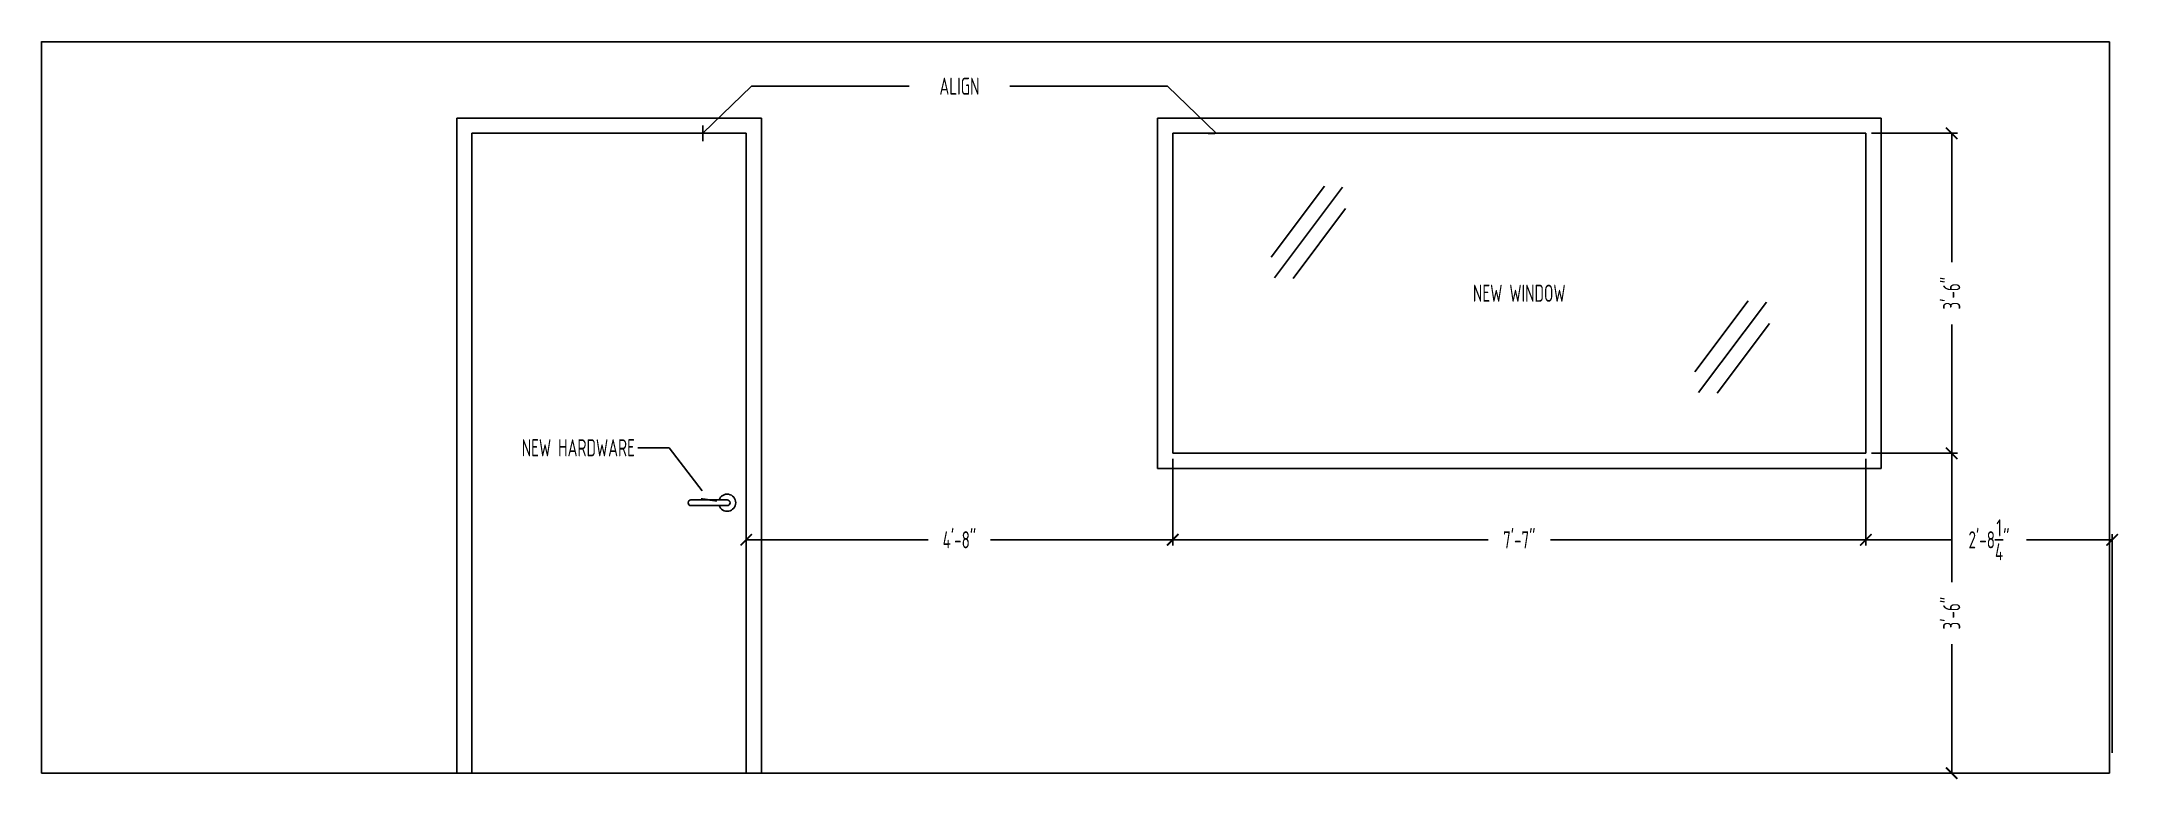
# Model space of a CAD drawing. Header units: inches. Extents: x 271316 to 275987, y 273433 to 275617.
# Drawn here: x 275622 to 275894.6, y 273931.4 to 274028.3 of the extents above; entities that cross this region are included whole.
import ezdxf

# ---------------------------------------------------------------- set-up
doc = ezdxf.new("R2010")
doc.units = ezdxf.units.IN
doc.header["$LTSCALE"] = 48
doc.header["$MEASUREMENT"] = 0
doc.header["$PDMODE"] = 3
for name, color, linetype in [('A-ANNO-DIM', 5, 'Continuous'), ('A-ANNO-PS', 4, 'Continuous'), ('DET0', 1, 'Continuous'), ('DET1', 3, 'Continuous'), ('DET2', 13, 'Continuous')]:
    doc.layers.add(name, color=color, linetype=linetype)
doc.styles.add('DIM', font='archquik.shx', dxfattribs={"width": 0.75})
doc.dimstyles.new('MJH', dxfattribs={"dimscale": 48, "dimtxt": 0.046875, "dimasz": 0.03125, "dimexe": 0.015625, "dimexo": 0.015625, "dimgap": 0.015625, "dimtad": 0, "dimzin": 0, "dimdsep": 46, "dimlunit": 4, "dimtxsty": 'DIM', "dimblk": 'ARCHTICK', "dimcen": 0.09375, "dimclrd": 5, "dimclre": 5, "dimclrt": 4, "dimadec": 0, "dimazin": 0, "dimtfac": 1, "dimtmove": 2, "dimatfit": 3, "dimldrblk": 'ARCHTICK', "dimfxl": 1, "dimtolj": 1, "dimtzin": 0, "dimarcsym": 0})

msp = doc.modelspace()

# ---------------------------------------------------------------- texts
at = {"layer": 'A-ANNO-DIM', "color": 4, "insert": (275699.8587, 273976.072), "char_height": 2.25, "attachment_point": 3, "style": 'DIM'}
msp.add_mtext('\\A1;NEW HARDWARE', dxfattribs=at)
at = {"layer": 'A-ANNO-PS', "color": 4, "char_height": 2.25, "attachment_point": 5, "style": 'DIM'}
for s, insert in [('{\\Farchquik.shx;ALIGN}', (275742.4636, 274022.413)), ('{\\Farchquik.shx;NEW WINDOW}', (275815.9589, 273995.234))]:
    msp.add_mtext(s, dxfattribs=dict(at, insert=insert))

# ---------------------------------------------------------------- blocks, each defined once
blk = doc.blocks.new('_ArchTick')
at = {"color": 0, "linetype": 'ByBlock', "const_width": 0.15}
blk.add_lwpolyline([(-0.5, -0.5), (0.5, 0.5)], dxfattribs=at)
blk = doc.blocks.new('*D110')
at = {"layer": 'A-ANNO-DIM', "color": 5, "lineweight": -2, "transparency": 16777216}
for p, q in [((275862.21, 273974.23), (275873.48, 273974.23)), ((275872.73, 273974.23), (275872.73, 273957.32)), ((275872.73, 273932.23), (275872.73, 273949.15)), ((275862.21, 273932.23), (275873.48, 273932.23))]:
    blk.add_line(p, q, dxfattribs=at)
at = {"layer": 'DEFPOINTS', "color": 0, "transparency": 16777216}
for p in [(275861.46, 273974.23), (275861.46, 273932.23), (275872.73, 273932.23)]:
    blk.add_point(p, dxfattribs=at)
at = {"layer": 'A-ANNO-DIM', "color": 5, "lineweight": -2, "transparency": 16777216, "xscale": 1.5, "yscale": 1.5, "zscale": 1.5}
for p, rotation in [((275872.73, 273974.23), 90), ((275872.73, 273932.23), 270)]:
    blk.add_blockref('_ArchTick', p, dxfattribs=dict(at, rotation=rotation))
at = {"layer": 'A-ANNO-DIM', "color": 4, "transparency": 16777216, "insert": (275872.73, 273953.23), "char_height": 2.25, "attachment_point": 5, "rotation": 90, "style": 'DIM'}
blk.add_mtext('\\A1;3\'-6"', dxfattribs=at)
blk = doc.blocks.new('*D111')
at = {"layer": 'A-ANNO-DIM', "color": 5, "lineweight": -2, "transparency": 16777216}
for p, q in [((275862.21, 274016.23), (275873.48, 274016.23)), ((275872.73, 274016.23), (275872.73, 273999.32)), ((275872.73, 273974.23), (275872.73, 273991.15)), ((275862.21, 273974.23), (275873.48, 273974.23))]:
    blk.add_line(p, q, dxfattribs=at)
at = {"layer": 'DEFPOINTS', "color": 0, "transparency": 16777216}
for p in [(275861.46, 274016.23), (275872.73, 274016.23), (275861.46, 273974.23)]:
    blk.add_point(p, dxfattribs=at)
at = {"layer": 'A-ANNO-DIM', "color": 5, "lineweight": -2, "transparency": 16777216, "xscale": 1.5, "yscale": 1.5, "zscale": 1.5}
for p, rotation in [((275872.73, 274016.23), 90), ((275872.73, 273974.23), 270)]:
    blk.add_blockref('_ArchTick', p, dxfattribs=dict(at, rotation=rotation))
at = {"layer": 'A-ANNO-DIM', "color": 4, "transparency": 16777216, "insert": (275872.73, 273995.23), "char_height": 2.25, "attachment_point": 5, "rotation": 90, "style": 'DIM'}
blk.add_mtext('\\A1;3\'-6"', dxfattribs=at)
blk = doc.blocks.new('*D112')
at = {"layer": 'A-ANNO-DIM', "color": 5, "lineweight": -2, "transparency": 16777216}
for p, q in [((275861.46, 273973.48), (275861.46, 273962.12)), ((275893.79, 273934.9), (275893.79, 273963.62)), ((275861.46, 273962.87), (275872.7, 273962.87)), ((275893.79, 273962.87), (275882.56, 273962.87))]:
    blk.add_line(p, q, dxfattribs=at)
at = {"layer": 'DEFPOINTS', "color": 0, "transparency": 16777216}
for p in [(275861.46, 273974.23), (275861.46, 273962.87), (275893.79, 273934.15)]:
    blk.add_point(p, dxfattribs=at)
at = {"layer": 'A-ANNO-DIM', "color": 5, "lineweight": -2, "transparency": 16777216, "xscale": 1.5, "yscale": 1.5, "zscale": 1.5, "rotation": 180}
blk.add_blockref('_ArchTick', (275861.46, 273962.87), dxfattribs=at)
at = {"layer": 'A-ANNO-DIM', "color": 5, "lineweight": -2, "transparency": 16777216, "xscale": 1.5, "yscale": 1.5, "zscale": 1.5}
blk.add_blockref('_ArchTick', (275893.79, 273962.87), dxfattribs=at)
at = {"layer": 'A-ANNO-DIM', "color": 4, "transparency": 16777216, "insert": (275877.63, 273962.87), "char_height": 2.25, "attachment_point": 5, "style": 'DIM'}
blk.add_mtext('\\A1;2\'-8{\\H1.000000x;\\S1/4;}"', dxfattribs=at)
blk = doc.blocks.new('*D113')
at = {"layer": 'A-ANNO-DIM', "color": 5, "lineweight": -2, "transparency": 16777216}
for p, q in [((275770.46, 273973.48), (275770.46, 273962.12)), ((275861.46, 273973.48), (275861.46, 273962.12)), ((275770.46, 273962.87), (275811.87, 273962.87)), ((275861.46, 273962.87), (275820.04, 273962.87))]:
    blk.add_line(p, q, dxfattribs=at)
at = {"layer": 'DEFPOINTS', "color": 0, "transparency": 16777216}
for p in [(275770.46, 273974.23), (275861.46, 273974.23), (275770.46, 273962.87)]:
    blk.add_point(p, dxfattribs=at)
at = {"layer": 'A-ANNO-DIM', "color": 5, "lineweight": -2, "transparency": 16777216, "xscale": 1.5, "yscale": 1.5, "zscale": 1.5, "rotation": 180}
blk.add_blockref('_ArchTick', (275770.46, 273962.87), dxfattribs=at)
at = {"layer": 'A-ANNO-DIM', "color": 5, "lineweight": -2, "transparency": 16777216, "xscale": 1.5, "yscale": 1.5, "zscale": 1.5}
blk.add_blockref('_ArchTick', (275861.46, 273962.87), dxfattribs=at)
at = {"layer": 'A-ANNO-DIM', "color": 4, "transparency": 16777216, "insert": (275815.96, 273962.87), "char_height": 2.25, "attachment_point": 5, "style": 'DIM'}
blk.add_mtext('\\A1;7\'-7"', dxfattribs=at)
blk = doc.blocks.new('*D114')
at = {"layer": 'A-ANNO-DIM', "color": 5, "lineweight": -2, "transparency": 16777216}
for p, q in [((275714.47, 273973.48), (275714.47, 273962.12)), ((275770.46, 273973.48), (275770.46, 273962.12)), ((275714.47, 273962.87), (275738.38, 273962.87)), ((275770.46, 273962.87), (275746.55, 273962.87))]:
    blk.add_line(p, q, dxfattribs=at)
at = {"layer": 'DEFPOINTS', "color": 0, "transparency": 16777216}
for p in [(275714.47, 273974.23), (275770.46, 273974.23), (275714.47, 273962.87)]:
    blk.add_point(p, dxfattribs=at)
at = {"layer": 'A-ANNO-DIM', "color": 5, "lineweight": -2, "transparency": 16777216, "xscale": 1.5, "yscale": 1.5, "zscale": 1.5, "rotation": 180}
blk.add_blockref('_ArchTick', (275714.47, 273962.87), dxfattribs=at)
at = {"layer": 'A-ANNO-DIM', "color": 5, "lineweight": -2, "transparency": 16777216, "xscale": 1.5, "yscale": 1.5, "zscale": 1.5}
blk.add_blockref('_ArchTick', (275770.46, 273962.87), dxfattribs=at)
at = {"layer": 'A-ANNO-DIM', "color": 4, "transparency": 16777216, "insert": (275742.46, 273962.87), "char_height": 2.25, "attachment_point": 5, "style": 'DIM'}
blk.add_mtext('\\A1;4\'-8"', dxfattribs=at)

# ---------------------------------------------------------------- dimensions: what is measured, and where the dimension line sits
at = {"layer": 'A-ANNO-DIM'}
for base, p2, picture, middle in [((275872.7288, 274016.234), (275861.4589, 274016.234), '*D111', (275872.7288, 273995.234)), ((275872.7288, 273932.234), (275861.4589, 273932.234), '*D110', (275872.7288, 273953.234))]:
    dim = msp.add_linear_dim(base=base, p1=(275861.4589, 273974.234), p2=p2, angle=90, dimstyle='MJH', dxfattribs=at)
    dim.commit()
    dim.dimension.update_dxf_attribs({"geometry": picture, "text_midpoint": middle})
for base, p1, p2, picture, middle in [((275714.4682, 273962.8699), (275770.4589, 273974.234), (275714.4682, 273974.234), '*D114', (275742.4636, 273962.8699)), ((275770.4589, 273962.8699), (275861.4589, 273974.234), (275770.4589, 273974.234), '*D113', (275815.9589, 273962.8699)), ((275861.4589, 273962.8699), (275893.7947, 273934.1459), (275861.4589, 273974.234), '*D112', (275877.6268, 273962.8699))]:
    dim = msp.add_linear_dim(base=base, p1=p1, p2=p2, dimstyle='MJH', dxfattribs=at)
    dim.commit()
    dim.dimension.update_dxf_attribs({"geometry": picture, "text_midpoint": middle})

# ---------------------------------------------------------------- linework, layer by layer
at = {"layer": 'A-ANNO-DIM', "color": 5}
for p, q in [((275704.3647, 273974.947), (275700.2229, 273974.947)), ((275708.6821, 273969.3005), (275704.3647, 273974.947))]:
    msp.add_line(p, q, dxfattribs=at)
at = {"layer": 'DET0'}
for p, q in [((275783.3702, 273999.968), (275790.37, 274009.2955)), ((275783.8405, 273997.2626), (275792.7593, 274009.1471)), ((275786.2762, 273997.1762), (275793.1639, 274006.3543)), ((275839.0271, 273984.8971), (275846.0269, 273994.2246)), ((275839.4974, 273982.1917), (275848.4162, 273994.0763)), ((275841.9332, 273982.1054), (275848.8209, 273991.2835)), ((275707.2182, 273968.109), (275711.9682, 273968.109)), ((275707.2182, 273967.359), (275711.9682, 273967.359))]:
    msp.add_line(p, q, dxfattribs=at)
for centre, radius, start, end in [((275711.9682, 273967.734), 1.125, 199.471221, 160.528779), ((275707.2182, 273967.734), 0.375, 90, 270), ((275711.9682, 273967.734), 0.375, 270, 90)]:
    msp.add_arc(centre, radius, start, end, dxfattribs=at)
at = {"layer": 'DET1'}
for p, q in [((275676.4682, 274018.234), (275676.4682, 273932.234)), ((275676.4682, 274018.234), (275716.4682, 274018.234)), ((275716.4682, 274018.234), (275716.4682, 273932.234)), ((275768.4589, 274018.234), (275768.4589, 273972.234)), ((275768.4589, 274018.234), (275863.4589, 274018.234)), ((275863.4589, 274018.234), (275863.4589, 273972.234)), ((275678.4682, 274016.234), (275678.4682, 273932.234)), ((275678.4682, 274016.234), (275714.4682, 274016.234)), ((275714.4682, 274016.234), (275714.4682, 273932.234)), ((275770.4589, 274016.234), (275770.4589, 273974.234)), ((275770.4589, 274016.234), (275861.4589, 274016.234)), ((275861.4589, 274016.234), (275861.4589, 273974.234)), ((275770.4589, 273974.234), (275861.4589, 273974.234)), ((275768.4589, 273972.234), (275863.4589, 273972.234))]:
    msp.add_line(p, q, dxfattribs=at)
at = {"layer": 'DET2'}
for p, q in [((275621.9589, 274028.2797), (275621.9589, 273932.234)), ((275621.9589, 274028.234), (275893.4589, 274028.234)), ((275893.4589, 273932.234), (275893.4589, 274028.234)), ((275893.4589, 274028.234), (275893.4589, 273932.234)), ((275621.9589, 273932.234), (275893.4589, 273932.234))]:
    msp.add_line(p, q, dxfattribs=at)

# ---------------------------------------------------------------- block references
at = {"layer": 'A-ANNO-DIM', "color": 5, "xscale": 1.5, "yscale": 1.5, "zscale": 1.5, "rotation": 307.4024573794071}
msp.add_blockref('_ArchTick', (275709.5932, 273968.109), dxfattribs=at)

msp.set_redraw_order([(e.dxf.handle, doc.entitydb.next_handle()) for e in msp.query("TEXT MTEXT ATTDEF DIMENSION ARC_DIMENSION")])  # texts and dimensions are drawn at this point

# ---------------------------------------------------------------- leaders
at = {"layer": 'A-ANNO-DIM'}
for points in [[(275708.7778, 274016.234), (275715.1553, 274022.413), (275735.8619, 274022.413)], [(275776.1493, 274016.234), (275769.7719, 274022.413), (275749.0652, 274022.413)]]:
    msp.add_leader(points, dimstyle='MJH', dxfattribs=at)

doc.saveas('drawing.dxf')
